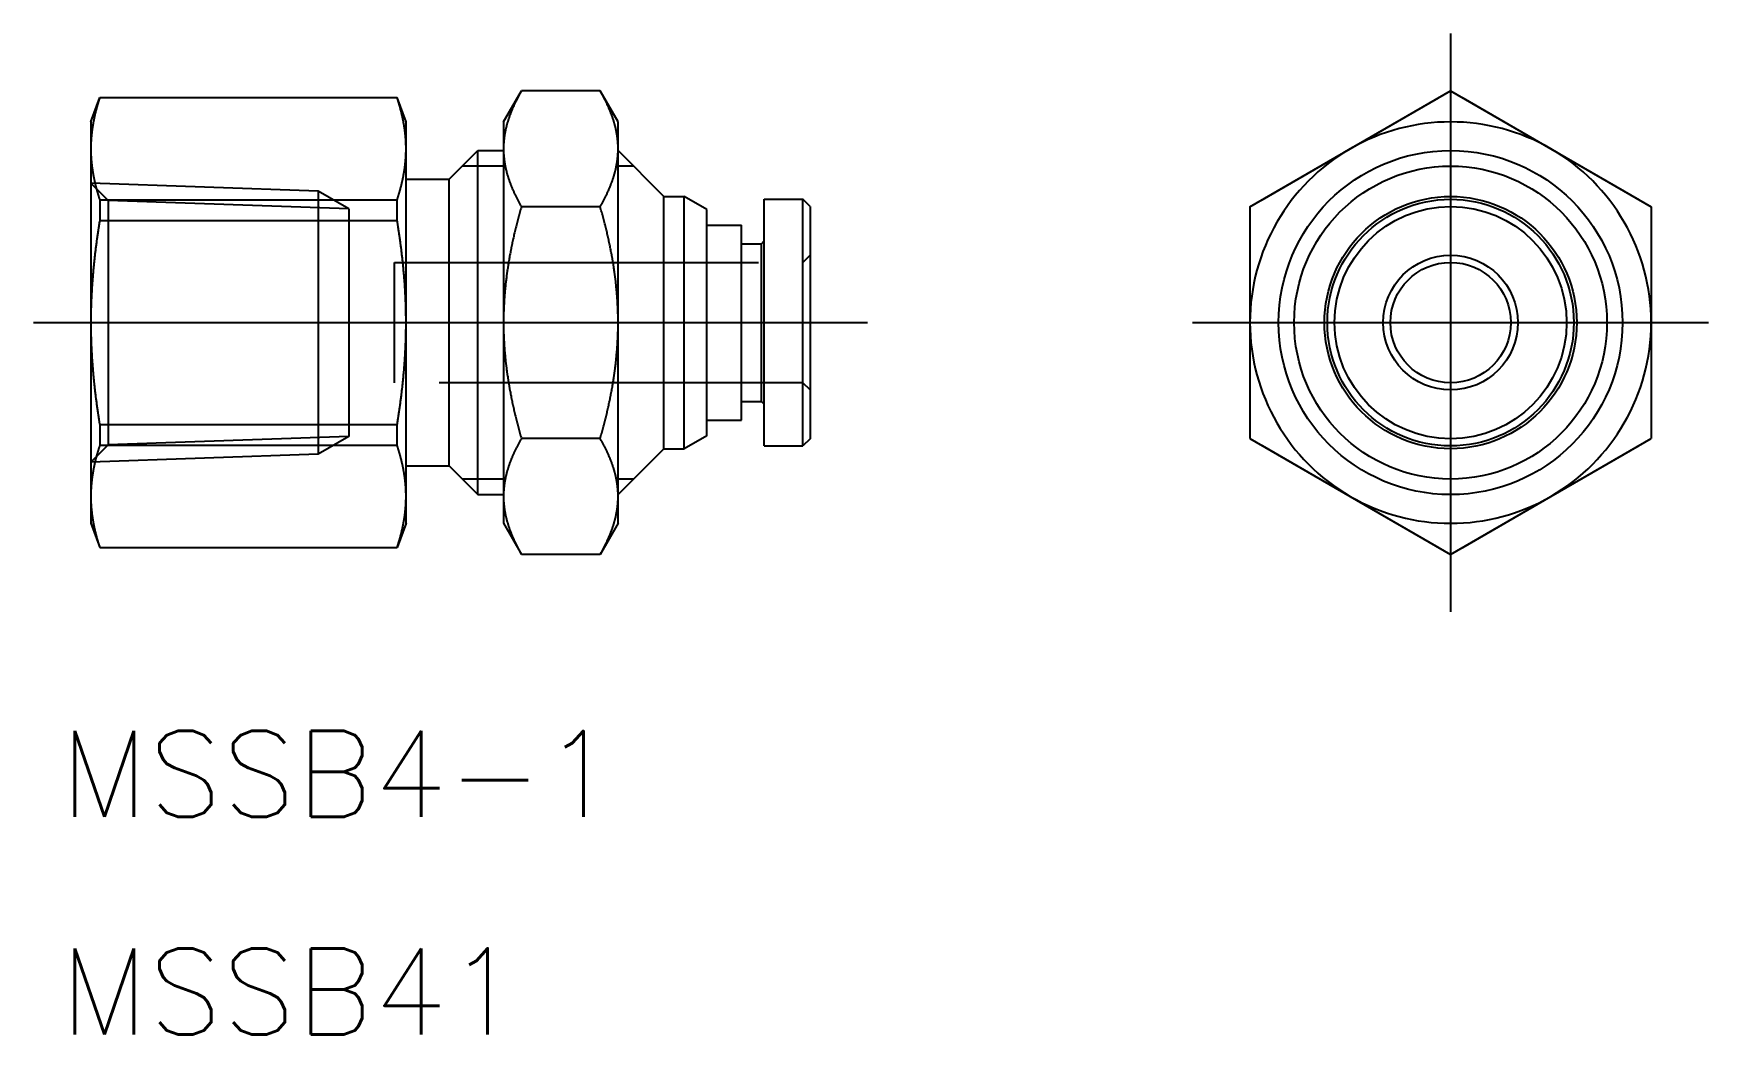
# Model space of a CAD drawing. Extents: x -2 to 56.4, y -24.8 to 10.1.
import ezdxf

# ---------------------------------------------------------------- set-up
doc = ezdxf.new("R2010")
doc.units = 0
doc.linetypes.add('CENTER', pattern=[50.8, 31.75, -6.35, 6.35, -6.35])
doc.linetypes.add('DASHED', pattern=[19.05, 12.7, -6.35])
doc.layers.get('0').update_dxf_attribs({"linetype": 'CONTINUOUS'})
doc.layers.add('CENTER', color=1, linetype='CENTER')
doc.styles.get("Standard").update_dxf_attribs({"font": 'txt.shx', "height": 3, "bigfont": 'bigfont.shx'})

msp = doc.modelspace()

# ---------------------------------------------------------------- texts
at = {"color": 7, "linetype": 'CONTINUOUS'}
for s, p in [('MSSB4-1', (-1.071, -17.242)), ('MSSB41', (-1.071, -24.83))]:
    msp.add_text(s, height=3, dxfattribs=at).set_placement(p)

# ---------------------------------------------------------------- linework, layer by layer
at = {"color": 7, "linetype": 'CONTINUOUS'}
for p, q in [((0, 7), (0.309, 7.85)), ((0.309, 7.85), (10.691, 7.85)), ((0.309, 7.85), (0.309, 7.839)), ((10.691, 7.839), (0.309, 7.839)), ((10.691, 7.839), (10.691, 7.85)), ((11, 7), (10.691, 7.85)), ((14.4, 7), (15.025, 8.083)), ((17.775, 8.083), (15.025, 8.083)), ((18.4, 7), (17.775, 8.083)), ((43.948, 6.062), (47.448, 8.083)), ((43.948, 6.062), (47.025, 7.839)), ((47.448, 8.083), (50.948, 6.062)), ((47.871, 7.839), (50.948, 6.062)), ((0, 7), (0, 6.062)), ((11, 6.062), (11, 7)), ((14.4, 7), (14.4, 6.062)), ((18.4, 6.062), (18.4, 7)), ((0, 6.062), (0, 0)), ((11, 0), (11, 6.062)), ((12.5, 5), (13.5, 6)), ((13.5, -6), (13.5, 6)), ((13.5, 6), (14.4, 6)), ((14.4, 6.062), (14.4, 0)), ((18.4, 0), (18.4, 6.062)), ((20, 4.4), (18.4, 6)), ((40.448, 4.041), (43.948, 6.062)), ((40.871, 4.286), (43.948, 6.062)), ((50.948, 6.062), (54.448, 4.041)), ((50.948, 6.062), (54.025, 4.286)), ((11, 5), (12.5, 5)), ((12.5, -5), (12.5, 5)), ((0.309, 4.286), (10.691, 4.286)), ((0.309, 4.286), (0.309, 3.553)), ((10.691, 3.553), (10.691, 4.286)), ((20, -4.4), (20, 4.4)), ((20, 4.4), (20.7, 4.4)), ((21.5, 3.95), (20.7, 4.4)), ((20.7, -4.4), (20.7, 4.4)), ((23.5, -4.3), (23.5, 4.3)), ((23.5, 4.3), (24.85, 4.3)), ((24.85, -4.3), (24.85, 4.3)), ((25.1, 4.05), (24.85, 4.3)), ((10.691, 3.553), (0.309, 3.553)), ((17.775, 4.041), (15.025, 4.041)), ((21.5, -3.95), (21.5, 3.95)), ((25.1, 4.05), (25.1, -4.05)), ((40.448, 4.041), (40.448, 0)), ((40.448, 3.553), (40.448, 0)), ((54.448, 4.041), (54.448, 0)), ((54.448, 3.553), (54.448, 0)), ((21.5, 3.4), (22.7, 3.4)), ((22.7, -3.4), (22.7, 3.4)), ((22.7, 2.75), (23.4, 2.75)), ((23.4, 2.75), (23.5, 2.85)), ((23.4, -2.75), (23.4, 2.75)), ((0, 0), (0, -6.062)), ((11, -6.062), (11, 0)), ((14.4, 0), (14.4, -6.062)), ((18.4, -6.062), (18.4, 0)), ((40.448, 0), (40.448, -4.041)), ((40.448, 0), (40.448, -3.553)), ((54.448, 0), (54.448, -4.041)), ((54.448, 0), (54.448, -3.553)), ((22.7, -2.75), (23.4, -2.75)), ((23.4, -2.75), (23.5, -2.85)), ((21.5, -3.4), (22.7, -3.4)), ((0.309, -3.553), (10.691, -3.553)), ((0.309, -3.553), (0.309, -4.286)), ((10.691, -4.286), (10.691, -3.553)), ((17.775, -4.041), (15.025, -4.041)), ((21.5, -3.95), (20.7, -4.4)), ((25.1, -4.05), (24.85, -4.3)), ((40.448, -4.041), (43.948, -6.062)), ((50.948, -6.062), (54.448, -4.041)), ((10.691, -4.286), (0.309, -4.286)), ((20, -4.4), (18.4, -6)), ((20, -4.4), (20.7, -4.4)), ((23.5, -4.3), (24.85, -4.3)), ((40.871, -4.286), (43.948, -6.062)), ((50.948, -6.062), (54.025, -4.286)), ((11, -5), (12.5, -5)), ((12.5, -5), (13.5, -6)), ((0, -6.062), (0, -7)), ((11, -7), (11, -6.062)), ((13.5, -6), (14.4, -6)), ((14.4, -6.062), (14.4, -7)), ((18.4, -7), (18.4, -6.062)), ((43.948, -6.062), (47.448, -8.083)), ((43.948, -6.062), (47.025, -7.839)), ((47.448, -8.083), (50.948, -6.062)), ((47.871, -7.839), (50.948, -6.062)), ((0, -7), (0.309, -7.85)), ((11, -7), (10.691, -7.85)), ((14.4, -7), (15.025, -8.083)), ((18.4, -7), (17.775, -8.083)), ((0.309, -7.839), (10.691, -7.839)), ((0.309, -7.839), (0.309, -7.85)), ((0.309, -7.85), (10.691, -7.85)), ((10.691, -7.85), (10.691, -7.839)), ((17.775, -8.083), (15.025, -8.083))]:
    msp.add_line(p, q, dxfattribs=at)
at = {"color": 3, "linetype": 'CONTINUOUS'}
for p, q in [((14.46, 5.458), (12.959, 5.458)), ((18.941, 5.458), (18.4, 5.458)), ((14.46, -5.459), (12.959, -5.459)), ((18.941, -5.459), (18.4, -5.459))]:
    msp.add_line(p, q, dxfattribs=at)
at = {"color": 3, "linetype": 'DASHED'}
for p, q in [((7.929, 4.587), (0, 4.864)), ((0, 4.864), (0.602, 4.262)), ((0.602, 4.262), (0.602, -4.262)), ((9, 3.969), (0.602, 4.262)), ((7.929, 4.587), (7.929, -4.587)), ((9, 3.969), (7.929, 4.587)), ((9, 3.969), (9, -3.969)), ((24.85, 2.1), (25.1, 2.35)), ((10.6, 2.1), (24.85, 2.1)), ((10.6, -2.1), (10.6, 2.1)), ((24.85, -2.1), (10.6, -2.1)), ((25.1, -2.35), (24.85, -2.1)), ((9, -3.969), (0.602, -4.262)), ((9, -3.969), (7.929, -4.587)), ((0, -4.864), (0.602, -4.262)), ((7.929, -4.587), (0, -4.864))]:
    msp.add_line(p, q, dxfattribs=at)
at = {"color": 7}
for points in [[(0.309, 7.839, 0), (0.303, 7.819, 0), (0.297, 7.799, 0), (0.29, 7.78, 0), (0.284, 7.76, 0), (0.278, 7.741, 0), (0.272, 7.721, 0), (0.266, 7.702, 0), (0.26, 7.683, 0), (0.254, 7.663, 0), (0.248, 7.644, 0), (0.242, 7.625, 0), (0.237, 7.605, 0), (0.231, 7.586, 0), (0.226, 7.567, 0), (0.22, 7.548, 0), (0.215, 7.529, 0), (0.209, 7.51, 0), (0.204, 7.491, 0), (0.199, 7.472, 0), (0.194, 7.453, 0), (0.189, 7.434, 0), (0.184, 7.415, 0), (0.179, 7.396, 0), (0.174, 7.377, 0), (0.169, 7.358, 0), (0.164, 7.34, 0), (0.16, 7.321, 0), (0.155, 7.302, 0), (0.151, 7.283, 0), (0.146, 7.265, 0), (0.142, 7.246, 0), (0.137, 7.227, 0), (0.133, 7.209, 0), (0.129, 7.19, 0), (0.125, 7.171, 0), (0.121, 7.153, 0), (0.117, 7.134, 0), (0.113, 7.116, 0), (0.109, 7.097, 0), (0.105, 7.078, 0), (0.102, 7.06, 0), (0.098, 7.041, 0), (0.094, 7.023, 0), (0.091, 7.004, 0), (0.087, 6.986, 0), (0.084, 6.968, 0), (0.081, 6.949, 0), (0.077, 6.931, 0), (0.074, 6.912, 0), (0.071, 6.894, 0), (0.068, 6.875, 0), (0.065, 6.857, 0), (0.062, 6.839, 0), (0.059, 6.82, 0), (0.056, 6.802, 0), (0.054, 6.783, 0), (0.051, 6.765, 0), (0.048, 6.747, 0), (0.046, 6.728, 0), (0.043, 6.71, 0), (0.041, 6.692, 0), (0.039, 6.673, 0), (0.036, 6.655, 0), (0.034, 6.636, 0), (0.032, 6.618, 0), (0.03, 6.6, 0), (0.028, 6.581, 0), (0.026, 6.563, 0), (0.024, 6.545, 0), (0.022, 6.526, 0), (0.021, 6.508, 0), (0.019, 6.489, 0), (0.017, 6.471, 0), (0.016, 6.452, 0), (0.014, 6.434, 0), (0.013, 6.416, 0), (0.012, 6.397, 0), (0.01, 6.379, 0), (0.009, 6.36, 0), (0.008, 6.342, 0), (0.007, 6.323, 0), (0.006, 6.305, 0), (0.005, 6.286, 0), (0.004, 6.268, 0), (0.004, 6.249, 0), (0.003, 6.23, 0), (0.002, 6.212, 0), (0.002, 6.193, 0), (0.001, 6.175, 0), (0.001, 6.156, 0), (0.001, 6.137, 0), (0, 6.118, 0), (0, 6.1, 0), (0, 6.081, 0), (0, 6.062, 0)], [(11, 6.062, 0), (11, 6.081, 0), (11, 6.1, 0), (11, 6.118, 0), (10.999, 6.137, 0), (10.999, 6.156, 0), (10.999, 6.175, 0), (10.998, 6.193, 0), (10.998, 6.212, 0), (10.997, 6.23, 0), (10.996, 6.249, 0), (10.996, 6.268, 0), (10.995, 6.286, 0), (10.994, 6.305, 0), (10.993, 6.323, 0), (10.992, 6.342, 0), (10.991, 6.36, 0), (10.99, 6.379, 0), (10.988, 6.397, 0), (10.987, 6.416, 0), (10.986, 6.434, 0), (10.984, 6.452, 0), (10.983, 6.471, 0), (10.981, 6.489, 0), (10.979, 6.508, 0), (10.978, 6.526, 0), (10.976, 6.545, 0), (10.974, 6.563, 0), (10.972, 6.581, 0), (10.97, 6.6, 0), (10.968, 6.618, 0), (10.966, 6.636, 0), (10.964, 6.655, 0), (10.961, 6.673, 0), (10.959, 6.692, 0), (10.957, 6.71, 0), (10.954, 6.728, 0), (10.952, 6.747, 0), (10.949, 6.765, 0), (10.947, 6.783, 0), (10.944, 6.802, 0), (10.941, 6.82, 0), (10.938, 6.839, 0), (10.935, 6.857, 0), (10.932, 6.875, 0), (10.929, 6.894, 0), (10.926, 6.912, 0), (10.923, 6.931, 0), (10.919, 6.949, 0), (10.916, 6.968, 0), (10.913, 6.986, 0), (10.909, 7.004, 0), (10.906, 7.023, 0), (10.902, 7.041, 0), (10.899, 7.06, 0), (10.895, 7.078, 0), (10.891, 7.097, 0), (10.887, 7.116, 0), (10.883, 7.134, 0), (10.879, 7.153, 0), (10.875, 7.171, 0), (10.871, 7.19, 0), (10.867, 7.209, 0), (10.863, 7.227, 0), (10.858, 7.246, 0), (10.854, 7.265, 0), (10.849, 7.283, 0), (10.845, 7.302, 0), (10.84, 7.321, 0), (10.836, 7.34, 0), (10.831, 7.358, 0), (10.826, 7.377, 0), (10.821, 7.396, 0), (10.816, 7.415, 0), (10.811, 7.434, 0), (10.806, 7.453, 0), (10.801, 7.472, 0), (10.796, 7.491, 0), (10.791, 7.51, 0), (10.785, 7.529, 0), (10.78, 7.548, 0), (10.774, 7.567, 0), (10.769, 7.586, 0), (10.763, 7.605, 0), (10.758, 7.625, 0), (10.752, 7.644, 0), (10.746, 7.663, 0), (10.74, 7.683, 0), (10.734, 7.702, 0), (10.728, 7.721, 0), (10.722, 7.741, 0), (10.716, 7.76, 0), (10.71, 7.78, 0), (10.703, 7.799, 0), (10.697, 7.819, 0), (10.691, 7.839, 0)], [(15.025, 8.083, 0), (15.012, 8.06, 0), (14.998, 8.036, 0), (14.985, 8.013, 0), (14.973, 7.99, 0), (14.96, 7.967, 0), (14.947, 7.944, 0), (14.935, 7.921, 0), (14.922, 7.898, 0), (14.91, 7.875, 0), (14.898, 7.853, 0), (14.886, 7.83, 0), (14.875, 7.808, 0), (14.863, 7.785, 0), (14.852, 7.763, 0), (14.841, 7.74, 0), (14.829, 7.718, 0), (14.819, 7.696, 0), (14.808, 7.674, 0), (14.797, 7.651, 0), (14.787, 7.629, 0), (14.776, 7.607, 0), (14.766, 7.585, 0), (14.756, 7.564, 0), (14.746, 7.542, 0), (14.736, 7.52, 0), (14.727, 7.498, 0), (14.717, 7.477, 0), (14.708, 7.455, 0), (14.699, 7.433, 0), (14.69, 7.412, 0), (14.681, 7.39, 0), (14.672, 7.369, 0), (14.664, 7.347, 0), (14.655, 7.326, 0), (14.647, 7.305, 0), (14.639, 7.283, 0), (14.631, 7.262, 0), (14.623, 7.241, 0), (14.615, 7.22, 0), (14.608, 7.199, 0), (14.6, 7.178, 0), (14.593, 7.157, 0), (14.586, 7.135, 0), (14.579, 7.114, 0), (14.572, 7.093, 0), (14.565, 7.073, 0), (14.558, 7.052, 0), (14.552, 7.031, 0), (14.546, 7.01, 0), (14.539, 6.989, 0), (14.533, 6.968, 0), (14.527, 6.947, 0), (14.521, 6.927, 0), (14.516, 6.906, 0), (14.51, 6.885, 0), (14.505, 6.865, 0), (14.5, 6.844, 0), (14.494, 6.823, 0), (14.489, 6.803, 0), (14.485, 6.782, 0), (14.48, 6.761, 0), (14.475, 6.741, 0), (14.471, 6.72, 0), (14.466, 6.7, 0), (14.462, 6.679, 0), (14.458, 6.659, 0), (14.454, 6.638, 0), (14.45, 6.617, 0), (14.447, 6.597, 0), (14.443, 6.576, 0), (14.44, 6.556, 0), (14.437, 6.535, 0), (14.434, 6.515, 0), (14.431, 6.494, 0), (14.428, 6.474, 0), (14.425, 6.453, 0), (14.423, 6.433, 0), (14.42, 6.412, 0), (14.418, 6.392, 0), (14.416, 6.371, 0), (14.414, 6.351, 0), (14.412, 6.33, 0), (14.41, 6.31, 0), (14.409, 6.289, 0), (14.407, 6.269, 0), (14.406, 6.248, 0), (14.405, 6.227, 0), (14.403, 6.207, 0), (14.402, 6.186, 0), (14.402, 6.166, 0), (14.401, 6.145, 0), (14.401, 6.124, 0), (14.4, 6.104, 0), (14.4, 6.083, 0), (14.4, 6.062, 0)], [(18.4, 6.062, 0), (18.4, 6.083, 0), (18.4, 6.104, 0), (18.399, 6.125, 0), (18.399, 6.146, 0), (18.398, 6.166, 0), (18.397, 6.187, 0), (18.396, 6.208, 0), (18.395, 6.229, 0), (18.394, 6.249, 0), (18.393, 6.27, 0), (18.391, 6.291, 0), (18.39, 6.311, 0), (18.388, 6.332, 0), (18.386, 6.353, 0), (18.384, 6.373, 0), (18.382, 6.394, 0), (18.38, 6.415, 0), (18.377, 6.435, 0), (18.375, 6.456, 0), (18.372, 6.476, 0), (18.369, 6.497, 0), (18.366, 6.518, 0), (18.363, 6.538, 0), (18.36, 6.559, 0), (18.356, 6.579, 0), (18.353, 6.6, 0), (18.349, 6.621, 0), (18.345, 6.641, 0), (18.341, 6.662, 0), (18.337, 6.682, 0), (18.333, 6.703, 0), (18.328, 6.724, 0), (18.324, 6.744, 0), (18.319, 6.765, 0), (18.315, 6.786, 0), (18.31, 6.806, 0), (18.305, 6.827, 0), (18.299, 6.848, 0), (18.294, 6.868, 0), (18.289, 6.889, 0), (18.283, 6.91, 0), (18.277, 6.931, 0), (18.272, 6.951, 0), (18.266, 6.972, 0), (18.259, 6.993, 0), (18.253, 7.014, 0), (18.247, 7.035, 0), (18.24, 7.056, 0), (18.234, 7.076, 0), (18.227, 7.097, 0), (18.22, 7.118, 0), (18.213, 7.139, 0), (18.206, 7.16, 0), (18.198, 7.181, 0), (18.191, 7.203, 0), (18.183, 7.224, 0), (18.175, 7.245, 0), (18.168, 7.266, 0), (18.16, 7.287, 0), (18.151, 7.308, 0), (18.143, 7.33, 0), (18.135, 7.351, 0), (18.126, 7.372, 0), (18.117, 7.394, 0), (18.108, 7.415, 0), (18.099, 7.437, 0), (18.09, 7.458, 0), (18.081, 7.48, 0), (18.072, 7.501, 0), (18.062, 7.523, 0), (18.052, 7.545, 0), (18.043, 7.567, 0), (18.032, 7.588, 0), (18.022, 7.61, 0), (18.012, 7.632, 0), (18.002, 7.654, 0), (17.991, 7.676, 0), (17.98, 7.698, 0), (17.969, 7.72, 0), (17.958, 7.743, 0), (17.947, 7.765, 0), (17.936, 7.787, 0), (17.924, 7.809, 0), (17.913, 7.832, 0), (17.901, 7.854, 0), (17.889, 7.877, 0), (17.877, 7.9, 0), (17.865, 7.922, 0), (17.852, 7.945, 0), (17.84, 7.968, 0), (17.827, 7.991, 0), (17.814, 8.014, 0), (17.801, 8.037, 0), (17.788, 8.06, 0), (17.775, 8.083, 0)], [(0, 6.062, 0), (0, 6.043, 0), (0, 6.025, 0), (0, 6.006, 0), (0.001, 5.987, 0), (0.001, 5.968, 0), (0.001, 5.95, 0), (0.002, 5.931, 0), (0.002, 5.913, 0), (0.003, 5.894, 0), (0.004, 5.875, 0), (0.004, 5.857, 0), (0.005, 5.838, 0), (0.006, 5.82, 0), (0.007, 5.801, 0), (0.008, 5.783, 0), (0.009, 5.764, 0), (0.01, 5.746, 0), (0.012, 5.727, 0), (0.013, 5.709, 0), (0.014, 5.69, 0), (0.016, 5.672, 0), (0.017, 5.653, 0), (0.019, 5.635, 0), (0.021, 5.617, 0), (0.022, 5.598, 0), (0.024, 5.58, 0), (0.026, 5.561, 0), (0.028, 5.543, 0), (0.03, 5.525, 0), (0.032, 5.506, 0), (0.034, 5.488, 0), (0.036, 5.47, 0), (0.039, 5.451, 0), (0.041, 5.433, 0), (0.043, 5.414, 0), (0.046, 5.396, 0), (0.048, 5.378, 0), (0.051, 5.359, 0), (0.054, 5.341, 0), (0.056, 5.323, 0), (0.059, 5.304, 0), (0.062, 5.286, 0), (0.065, 5.267, 0), (0.068, 5.249, 0), (0.071, 5.231, 0), (0.074, 5.212, 0), (0.077, 5.194, 0), (0.081, 5.175, 0), (0.084, 5.157, 0), (0.087, 5.138, 0), (0.091, 5.12, 0), (0.094, 5.101, 0), (0.098, 5.083, 0), (0.102, 5.064, 0), (0.105, 5.046, 0), (0.109, 5.027, 0), (0.113, 5.009, 0), (0.117, 4.99, 0), (0.121, 4.972, 0), (0.125, 4.953, 0), (0.129, 4.934, 0), (0.133, 4.916, 0), (0.137, 4.897, 0), (0.142, 4.878, 0), (0.146, 4.86, 0), (0.151, 4.841, 0), (0.155, 4.822, 0), (0.16, 4.804, 0), (0.164, 4.785, 0), (0.169, 4.766, 0), (0.174, 4.747, 0), (0.179, 4.728, 0), (0.184, 4.709, 0), (0.189, 4.69, 0), (0.194, 4.671, 0), (0.199, 4.653, 0), (0.204, 4.634, 0), (0.209, 4.614, 0), (0.215, 4.595, 0), (0.22, 4.576, 0), (0.226, 4.557, 0), (0.231, 4.538, 0), (0.237, 4.519, 0), (0.242, 4.5, 0), (0.248, 4.48, 0), (0.254, 4.461, 0), (0.26, 4.442, 0), (0.266, 4.422, 0), (0.272, 4.403, 0), (0.278, 4.384, 0), (0.284, 4.364, 0), (0.29, 4.345, 0), (0.297, 4.325, 0), (0.303, 4.305, 0), (0.309, 4.286, 0)], [(10.691, 4.286, 0), (10.697, 4.305, 0), (10.703, 4.325, 0), (10.71, 4.345, 0), (10.716, 4.364, 0), (10.722, 4.384, 0), (10.728, 4.403, 0), (10.734, 4.422, 0), (10.74, 4.442, 0), (10.746, 4.461, 0), (10.752, 4.48, 0), (10.758, 4.5, 0), (10.763, 4.519, 0), (10.769, 4.538, 0), (10.774, 4.557, 0), (10.78, 4.576, 0), (10.785, 4.595, 0), (10.791, 4.614, 0), (10.796, 4.634, 0), (10.801, 4.653, 0), (10.806, 4.671, 0), (10.811, 4.69, 0), (10.816, 4.709, 0), (10.821, 4.728, 0), (10.826, 4.747, 0), (10.831, 4.766, 0), (10.836, 4.785, 0), (10.84, 4.804, 0), (10.845, 4.822, 0), (10.849, 4.841, 0), (10.854, 4.86, 0), (10.858, 4.878, 0), (10.863, 4.897, 0), (10.867, 4.916, 0), (10.871, 4.934, 0), (10.875, 4.953, 0), (10.879, 4.972, 0), (10.883, 4.99, 0), (10.887, 5.009, 0), (10.891, 5.027, 0), (10.895, 5.046, 0), (10.899, 5.064, 0), (10.902, 5.083, 0), (10.906, 5.101, 0), (10.909, 5.12, 0), (10.913, 5.138, 0), (10.916, 5.157, 0), (10.919, 5.175, 0), (10.923, 5.194, 0), (10.926, 5.212, 0), (10.929, 5.231, 0), (10.932, 5.249, 0), (10.935, 5.267, 0), (10.938, 5.286, 0), (10.941, 5.304, 0), (10.944, 5.323, 0), (10.947, 5.341, 0), (10.949, 5.359, 0), (10.952, 5.378, 0), (10.954, 5.396, 0), (10.957, 5.414, 0), (10.959, 5.433, 0), (10.961, 5.451, 0), (10.964, 5.47, 0), (10.966, 5.488, 0), (10.968, 5.506, 0), (10.97, 5.525, 0), (10.972, 5.543, 0), (10.974, 5.561, 0), (10.976, 5.58, 0), (10.978, 5.598, 0), (10.979, 5.617, 0), (10.981, 5.635, 0), (10.983, 5.653, 0), (10.984, 5.672, 0), (10.986, 5.69, 0), (10.987, 5.709, 0), (10.988, 5.727, 0), (10.99, 5.746, 0), (10.991, 5.764, 0), (10.992, 5.783, 0), (10.993, 5.801, 0), (10.994, 5.82, 0), (10.995, 5.838, 0), (10.996, 5.857, 0), (10.996, 5.875, 0), (10.997, 5.894, 0), (10.998, 5.913, 0), (10.998, 5.931, 0), (10.999, 5.95, 0), (10.999, 5.968, 0), (10.999, 5.987, 0), (11, 6.006, 0), (11, 6.025, 0), (11, 6.043, 0), (11, 6.062, 0)], [(14.4, 6.062, 0), (14.4, 6.041, 0), (14.4, 6.021, 0), (14.401, 6, 0), (14.401, 5.979, 0), (14.402, 5.959, 0), (14.402, 5.938, 0), (14.403, 5.918, 0), (14.405, 5.897, 0), (14.406, 5.876, 0), (14.407, 5.856, 0), (14.409, 5.835, 0), (14.41, 5.815, 0), (14.412, 5.794, 0), (14.414, 5.774, 0), (14.416, 5.753, 0), (14.418, 5.733, 0), (14.42, 5.712, 0), (14.423, 5.692, 0), (14.425, 5.671, 0), (14.428, 5.651, 0), (14.431, 5.63, 0), (14.434, 5.61, 0), (14.437, 5.589, 0), (14.44, 5.569, 0), (14.443, 5.548, 0), (14.447, 5.527, 0), (14.45, 5.507, 0), (14.454, 5.486, 0), (14.458, 5.466, 0), (14.462, 5.445, 0), (14.466, 5.425, 0), (14.471, 5.404, 0), (14.475, 5.384, 0), (14.48, 5.363, 0), (14.485, 5.342, 0), (14.489, 5.322, 0), (14.494, 5.301, 0), (14.5, 5.28, 0), (14.505, 5.26, 0), (14.51, 5.239, 0), (14.516, 5.218, 0), (14.521, 5.198, 0), (14.527, 5.177, 0), (14.533, 5.156, 0), (14.539, 5.135, 0), (14.546, 5.114, 0), (14.552, 5.094, 0), (14.558, 5.073, 0), (14.565, 5.052, 0), (14.572, 5.031, 0), (14.579, 5.01, 0), (14.586, 4.989, 0), (14.593, 4.968, 0), (14.6, 4.947, 0), (14.608, 4.926, 0), (14.615, 4.905, 0), (14.623, 4.883, 0), (14.631, 4.862, 0), (14.639, 4.841, 0), (14.647, 4.82, 0), (14.655, 4.798, 0), (14.664, 4.777, 0), (14.672, 4.756, 0), (14.681, 4.734, 0), (14.69, 4.713, 0), (14.699, 4.691, 0), (14.708, 4.669, 0), (14.717, 4.648, 0), (14.727, 4.626, 0), (14.736, 4.604, 0), (14.746, 4.583, 0), (14.756, 4.561, 0), (14.766, 4.539, 0), (14.776, 4.517, 0), (14.787, 4.495, 0), (14.797, 4.473, 0), (14.808, 4.451, 0), (14.819, 4.429, 0), (14.829, 4.406, 0), (14.841, 4.384, 0), (14.852, 4.362, 0), (14.863, 4.339, 0), (14.875, 4.317, 0), (14.886, 4.294, 0), (14.898, 4.272, 0), (14.91, 4.249, 0), (14.922, 4.226, 0), (14.935, 4.203, 0), (14.947, 4.18, 0), (14.96, 4.157, 0), (14.973, 4.134, 0), (14.985, 4.111, 0), (14.998, 4.088, 0), (15.012, 4.065, 0), (15.025, 4.041, 0)], [(17.775, 4.041, 0), (17.788, 4.065, 0), (17.801, 4.088, 0), (17.814, 4.111, 0), (17.827, 4.134, 0), (17.84, 4.157, 0), (17.852, 4.179, 0), (17.865, 4.202, 0), (17.877, 4.225, 0), (17.889, 4.247, 0), (17.901, 4.27, 0), (17.913, 4.293, 0), (17.924, 4.315, 0), (17.936, 4.337, 0), (17.947, 4.36, 0), (17.958, 4.382, 0), (17.969, 4.404, 0), (17.98, 4.426, 0), (17.991, 4.448, 0), (18.002, 4.47, 0), (18.012, 4.492, 0), (18.022, 4.514, 0), (18.032, 4.536, 0), (18.043, 4.558, 0), (18.052, 4.58, 0), (18.062, 4.601, 0), (18.072, 4.623, 0), (18.081, 4.645, 0), (18.09, 4.666, 0), (18.099, 4.688, 0), (18.108, 4.709, 0), (18.117, 4.731, 0), (18.126, 4.752, 0), (18.135, 4.773, 0), (18.143, 4.795, 0), (18.151, 4.816, 0), (18.16, 4.837, 0), (18.168, 4.858, 0), (18.175, 4.88, 0), (18.183, 4.901, 0), (18.191, 4.922, 0), (18.198, 4.943, 0), (18.206, 4.964, 0), (18.213, 4.985, 0), (18.22, 5.006, 0), (18.227, 5.027, 0), (18.234, 5.048, 0), (18.24, 5.069, 0), (18.247, 5.09, 0), (18.253, 5.111, 0), (18.259, 5.131, 0), (18.266, 5.152, 0), (18.272, 5.173, 0), (18.277, 5.194, 0), (18.283, 5.215, 0), (18.289, 5.235, 0), (18.294, 5.256, 0), (18.299, 5.277, 0), (18.305, 5.297, 0), (18.31, 5.318, 0), (18.315, 5.339, 0), (18.319, 5.359, 0), (18.324, 5.38, 0), (18.328, 5.401, 0), (18.333, 5.421, 0), (18.337, 5.442, 0), (18.341, 5.463, 0), (18.345, 5.483, 0), (18.349, 5.504, 0), (18.353, 5.524, 0), (18.356, 5.545, 0), (18.36, 5.566, 0), (18.363, 5.586, 0), (18.366, 5.607, 0), (18.369, 5.627, 0), (18.372, 5.648, 0), (18.375, 5.669, 0), (18.377, 5.689, 0), (18.38, 5.71, 0), (18.382, 5.73, 0), (18.384, 5.751, 0), (18.386, 5.772, 0), (18.388, 5.792, 0), (18.39, 5.813, 0), (18.391, 5.834, 0), (18.393, 5.854, 0), (18.394, 5.875, 0), (18.395, 5.896, 0), (18.396, 5.917, 0), (18.397, 5.937, 0), (18.398, 5.958, 0), (18.399, 5.979, 0), (18.399, 6, 0), (18.4, 6.02, 0), (18.4, 6.041, 0), (18.4, 6.062, 0)], [(0.309, 3.553, 0), (0.303, 3.514, 0), (0.297, 3.474, 0), (0.29, 3.435, 0), (0.284, 3.396, 0), (0.278, 3.357, 0), (0.272, 3.318, 0), (0.266, 3.28, 0), (0.26, 3.241, 0), (0.254, 3.202, 0), (0.248, 3.164, 0), (0.242, 3.125, 0), (0.237, 3.087, 0), (0.231, 3.048, 0), (0.226, 3.01, 0), (0.22, 2.972, 0), (0.215, 2.933, 0), (0.209, 2.895, 0), (0.204, 2.857, 0), (0.199, 2.819, 0), (0.194, 2.781, 0), (0.189, 2.743, 0), (0.184, 2.706, 0), (0.179, 2.668, 0), (0.174, 2.63, 0), (0.169, 2.592, 0), (0.164, 2.555, 0), (0.16, 2.517, 0), (0.155, 2.48, 0), (0.151, 2.442, 0), (0.146, 2.405, 0), (0.142, 2.367, 0), (0.137, 2.33, 0), (0.133, 2.293, 0), (0.129, 2.255, 0), (0.125, 2.218, 0), (0.121, 2.181, 0), (0.117, 2.144, 0), (0.113, 2.107, 0), (0.109, 2.07, 0), (0.105, 2.033, 0), (0.102, 1.996, 0), (0.098, 1.959, 0), (0.094, 1.922, 0), (0.091, 1.885, 0), (0.087, 1.848, 0), (0.084, 1.811, 0), (0.081, 1.774, 0), (0.077, 1.737, 0), (0.074, 1.7, 0), (0.071, 1.663, 0), (0.068, 1.626, 0), (0.065, 1.59, 0), (0.062, 1.553, 0), (0.059, 1.516, 0), (0.056, 1.479, 0), (0.054, 1.443, 0), (0.051, 1.406, 0), (0.048, 1.369, 0), (0.046, 1.332, 0), (0.043, 1.296, 0), (0.041, 1.259, 0), (0.039, 1.222, 0), (0.036, 1.185, 0), (0.034, 1.149, 0), (0.032, 1.112, 0), (0.03, 1.075, 0), (0.028, 1.038, 0), (0.026, 1.002, 0), (0.024, 0.965, 0), (0.022, 0.928, 0), (0.021, 0.891, 0), (0.019, 0.854, 0), (0.017, 0.817, 0), (0.016, 0.781, 0), (0.014, 0.744, 0), (0.013, 0.707, 0), (0.012, 0.67, 0), (0.01, 0.633, 0), (0.009, 0.596, 0), (0.008, 0.559, 0), (0.007, 0.522, 0), (0.006, 0.485, 0), (0.005, 0.448, 0), (0.004, 0.411, 0), (0.004, 0.374, 0), (0.003, 0.336, 0), (0.002, 0.299, 0), (0.002, 0.262, 0), (0.001, 0.225, 0), (0.001, 0.187, 0), (0.001, 0.15, 0), (0, 0.113, 0), (0, 0.075, 0), (0, 0.038, 0), (0, 0, 0)], [(11, 0, 0), (11, 0.038, 0), (11, 0.075, 0), (11, 0.113, 0), (10.999, 0.15, 0), (10.999, 0.187, 0), (10.999, 0.225, 0), (10.998, 0.262, 0), (10.998, 0.299, 0), (10.997, 0.336, 0), (10.996, 0.374, 0), (10.996, 0.411, 0), (10.995, 0.448, 0), (10.994, 0.485, 0), (10.993, 0.522, 0), (10.992, 0.559, 0), (10.991, 0.596, 0), (10.99, 0.633, 0), (10.988, 0.67, 0), (10.987, 0.707, 0), (10.986, 0.744, 0), (10.984, 0.781, 0), (10.983, 0.817, 0), (10.981, 0.854, 0), (10.979, 0.891, 0), (10.978, 0.928, 0), (10.976, 0.965, 0), (10.974, 1.002, 0), (10.972, 1.038, 0), (10.97, 1.075, 0), (10.968, 1.112, 0), (10.966, 1.149, 0), (10.964, 1.185, 0), (10.961, 1.222, 0), (10.959, 1.259, 0), (10.957, 1.296, 0), (10.954, 1.332, 0), (10.952, 1.369, 0), (10.949, 1.406, 0), (10.947, 1.443, 0), (10.944, 1.479, 0), (10.941, 1.516, 0), (10.938, 1.553, 0), (10.935, 1.59, 0), (10.932, 1.626, 0), (10.929, 1.663, 0), (10.926, 1.7, 0), (10.923, 1.737, 0), (10.919, 1.774, 0), (10.916, 1.811, 0), (10.913, 1.848, 0), (10.909, 1.885, 0), (10.906, 1.922, 0), (10.902, 1.959, 0), (10.899, 1.996, 0), (10.895, 2.033, 0), (10.891, 2.07, 0), (10.887, 2.107, 0), (10.883, 2.144, 0), (10.879, 2.181, 0), (10.875, 2.218, 0), (10.871, 2.255, 0), (10.867, 2.293, 0), (10.863, 2.33, 0), (10.858, 2.367, 0), (10.854, 2.405, 0), (10.849, 2.442, 0), (10.845, 2.48, 0), (10.84, 2.517, 0), (10.836, 2.555, 0), (10.831, 2.592, 0), (10.826, 2.63, 0), (10.821, 2.668, 0), (10.816, 2.706, 0), (10.811, 2.743, 0), (10.806, 2.781, 0), (10.801, 2.819, 0), (10.796, 2.857, 0), (10.791, 2.895, 0), (10.785, 2.933, 0), (10.78, 2.972, 0), (10.774, 3.01, 0), (10.769, 3.048, 0), (10.763, 3.087, 0), (10.758, 3.125, 0), (10.752, 3.164, 0), (10.746, 3.202, 0), (10.74, 3.241, 0), (10.734, 3.28, 0), (10.728, 3.318, 0), (10.722, 3.357, 0), (10.716, 3.396, 0), (10.71, 3.435, 0), (10.703, 3.474, 0), (10.697, 3.514, 0), (10.691, 3.553, 0)], [(15.025, 4.041, 0), (15.012, 3.995, 0), (14.998, 3.948, 0), (14.985, 3.902, 0), (14.973, 3.856, 0), (14.96, 3.809, 0), (14.947, 3.764, 0), (14.935, 3.718, 0), (14.922, 3.672, 0), (14.91, 3.627, 0), (14.898, 3.581, 0), (14.886, 3.536, 0), (14.875, 3.491, 0), (14.863, 3.446, 0), (14.852, 3.401, 0), (14.841, 3.356, 0), (14.829, 3.312, 0), (14.819, 3.267, 0), (14.808, 3.223, 0), (14.797, 3.179, 0), (14.787, 3.135, 0), (14.776, 3.091, 0), (14.766, 3.047, 0), (14.756, 3.003, 0), (14.746, 2.959, 0), (14.736, 2.916, 0), (14.727, 2.872, 0), (14.717, 2.829, 0), (14.708, 2.785, 0), (14.699, 2.742, 0), (14.69, 2.699, 0), (14.681, 2.656, 0), (14.672, 2.613, 0), (14.664, 2.57, 0), (14.655, 2.528, 0), (14.647, 2.485, 0), (14.639, 2.442, 0), (14.631, 2.4, 0), (14.623, 2.358, 0), (14.615, 2.315, 0), (14.608, 2.273, 0), (14.6, 2.231, 0), (14.593, 2.189, 0), (14.586, 2.147, 0), (14.579, 2.105, 0), (14.572, 2.063, 0), (14.565, 2.021, 0), (14.558, 1.979, 0), (14.552, 1.937, 0), (14.546, 1.895, 0), (14.539, 1.854, 0), (14.533, 1.812, 0), (14.527, 1.771, 0), (14.521, 1.729, 0), (14.516, 1.688, 0), (14.51, 1.646, 0), (14.505, 1.605, 0), (14.5, 1.563, 0), (14.494, 1.522, 0), (14.489, 1.481, 0), (14.485, 1.44, 0), (14.48, 1.398, 0), (14.475, 1.357, 0), (14.471, 1.316, 0), (14.466, 1.275, 0), (14.462, 1.234, 0), (14.458, 1.193, 0), (14.454, 1.152, 0), (14.45, 1.111, 0), (14.447, 1.069, 0), (14.443, 1.028, 0), (14.44, 0.987, 0), (14.437, 0.946, 0), (14.434, 0.905, 0), (14.431, 0.864, 0), (14.428, 0.823, 0), (14.425, 0.782, 0), (14.423, 0.741, 0), (14.42, 0.7, 0), (14.418, 0.659, 0), (14.416, 0.618, 0), (14.414, 0.577, 0), (14.412, 0.536, 0), (14.41, 0.495, 0), (14.409, 0.454, 0), (14.407, 0.413, 0), (14.406, 0.372, 0), (14.405, 0.33, 0), (14.403, 0.289, 0), (14.402, 0.248, 0), (14.402, 0.207, 0), (14.401, 0.165, 0), (14.401, 0.124, 0), (14.4, 0.083, 0), (14.4, 0.041, 0), (14.4, 0, 0)], [(18.4, 0, 0), (18.4, 0.042, 0), (18.4, 0.083, 0), (18.399, 0.125, 0), (18.399, 0.167, 0), (18.398, 0.208, 0), (18.397, 0.25, 0), (18.396, 0.291, 0), (18.395, 0.333, 0), (18.394, 0.374, 0), (18.393, 0.416, 0), (18.391, 0.457, 0), (18.39, 0.498, 0), (18.388, 0.54, 0), (18.386, 0.581, 0), (18.384, 0.622, 0), (18.382, 0.663, 0), (18.38, 0.705, 0), (18.377, 0.746, 0), (18.375, 0.787, 0), (18.372, 0.828, 0), (18.369, 0.87, 0), (18.366, 0.911, 0), (18.363, 0.952, 0), (18.36, 0.993, 0), (18.356, 1.034, 0), (18.353, 1.076, 0), (18.349, 1.117, 0), (18.345, 1.158, 0), (18.341, 1.199, 0), (18.337, 1.24, 0), (18.333, 1.282, 0), (18.328, 1.323, 0), (18.324, 1.364, 0), (18.319, 1.405, 0), (18.315, 1.447, 0), (18.31, 1.488, 0), (18.305, 1.53, 0), (18.299, 1.571, 0), (18.294, 1.612, 0), (18.289, 1.654, 0), (18.283, 1.695, 0), (18.277, 1.737, 0), (18.272, 1.778, 0), (18.266, 1.82, 0), (18.259, 1.862, 0), (18.253, 1.903, 0), (18.247, 1.945, 0), (18.24, 1.987, 0), (18.234, 2.029, 0), (18.227, 2.07, 0), (18.22, 2.112, 0), (18.213, 2.154, 0), (18.206, 2.196, 0), (18.198, 2.239, 0), (18.191, 2.281, 0), (18.183, 2.323, 0), (18.175, 2.365, 0), (18.168, 2.408, 0), (18.16, 2.45, 0), (18.151, 2.492, 0), (18.143, 2.535, 0), (18.135, 2.578, 0), (18.126, 2.62, 0), (18.117, 2.663, 0), (18.108, 2.706, 0), (18.099, 2.749, 0), (18.09, 2.792, 0), (18.081, 2.835, 0), (18.072, 2.879, 0), (18.062, 2.922, 0), (18.052, 2.965, 0), (18.043, 3.009, 0), (18.032, 3.052, 0), (18.022, 3.096, 0), (18.012, 3.14, 0), (18.002, 3.184, 0), (17.991, 3.228, 0), (17.98, 3.272, 0), (17.969, 3.316, 0), (17.958, 3.361, 0), (17.947, 3.405, 0), (17.936, 3.45, 0), (17.924, 3.495, 0), (17.913, 3.539, 0), (17.901, 3.584, 0), (17.889, 3.629, 0), (17.877, 3.675, 0), (17.865, 3.72, 0), (17.852, 3.766, 0), (17.84, 3.811, 0), (17.827, 3.857, 0), (17.814, 3.903, 0), (17.801, 3.949, 0), (17.788, 3.995, 0), (17.775, 4.041, 0)], [(0, 0, 0), (0, -0.038, 0), (0, -0.075, 0), (0, -0.113, 0), (0.001, -0.15, 0), (0.001, -0.187, 0), (0.001, -0.225, 0), (0.002, -0.262, 0), (0.002, -0.299, 0), (0.003, -0.336, 0), (0.004, -0.374, 0), (0.004, -0.411, 0), (0.005, -0.448, 0), (0.006, -0.485, 0), (0.007, -0.522, 0), (0.008, -0.559, 0), (0.009, -0.596, 0), (0.01, -0.633, 0), (0.012, -0.67, 0), (0.013, -0.707, 0), (0.014, -0.744, 0), (0.016, -0.781, 0), (0.017, -0.817, 0), (0.019, -0.854, 0), (0.021, -0.891, 0), (0.022, -0.928, 0), (0.024, -0.965, 0), (0.026, -1.002, 0), (0.028, -1.038, 0), (0.03, -1.075, 0), (0.032, -1.112, 0), (0.034, -1.149, 0), (0.036, -1.185, 0), (0.039, -1.222, 0), (0.041, -1.259, 0), (0.043, -1.296, 0), (0.046, -1.332, 0), (0.048, -1.369, 0), (0.051, -1.406, 0), (0.054, -1.443, 0), (0.056, -1.479, 0), (0.059, -1.516, 0), (0.062, -1.553, 0), (0.065, -1.59, 0), (0.068, -1.626, 0), (0.071, -1.663, 0), (0.074, -1.7, 0), (0.077, -1.737, 0), (0.081, -1.774, 0), (0.084, -1.811, 0), (0.087, -1.848, 0), (0.091, -1.885, 0), (0.094, -1.922, 0), (0.098, -1.959, 0), (0.102, -1.996, 0), (0.105, -2.033, 0), (0.109, -2.07, 0), (0.113, -2.107, 0), (0.117, -2.144, 0), (0.121, -2.181, 0), (0.125, -2.218, 0), (0.129, -2.255, 0), (0.133, -2.293, 0), (0.137, -2.33, 0), (0.142, -2.367, 0), (0.146, -2.405, 0), (0.151, -2.442, 0), (0.155, -2.48, 0), (0.16, -2.517, 0), (0.164, -2.555, 0), (0.169, -2.592, 0), (0.174, -2.63, 0), (0.179, -2.668, 0), (0.184, -2.706, 0), (0.189, -2.743, 0), (0.194, -2.781, 0), (0.199, -2.819, 0), (0.204, -2.857, 0), (0.209, -2.895, 0), (0.215, -2.933, 0), (0.22, -2.972, 0), (0.226, -3.01, 0), (0.231, -3.048, 0), (0.237, -3.087, 0), (0.242, -3.125, 0), (0.248, -3.164, 0), (0.254, -3.202, 0), (0.26, -3.241, 0), (0.266, -3.28, 0), (0.272, -3.318, 0), (0.278, -3.357, 0), (0.284, -3.396, 0), (0.29, -3.435, 0), (0.297, -3.474, 0), (0.303, -3.514, 0), (0.309, -3.553, 0)], [(10.691, -3.553, 0), (10.697, -3.514, 0), (10.703, -3.474, 0), (10.71, -3.435, 0), (10.716, -3.396, 0), (10.722, -3.357, 0), (10.728, -3.318, 0), (10.734, -3.28, 0), (10.74, -3.241, 0), (10.746, -3.202, 0), (10.752, -3.164, 0), (10.758, -3.125, 0), (10.763, -3.087, 0), (10.769, -3.048, 0), (10.774, -3.01, 0), (10.78, -2.972, 0), (10.785, -2.933, 0), (10.791, -2.895, 0), (10.796, -2.857, 0), (10.801, -2.819, 0), (10.806, -2.781, 0), (10.811, -2.743, 0), (10.816, -2.706, 0), (10.821, -2.668, 0), (10.826, -2.63, 0), (10.831, -2.592, 0), (10.836, -2.555, 0), (10.84, -2.517, 0), (10.845, -2.48, 0), (10.849, -2.442, 0), (10.854, -2.405, 0), (10.858, -2.367, 0), (10.863, -2.33, 0), (10.867, -2.293, 0), (10.871, -2.255, 0), (10.875, -2.218, 0), (10.879, -2.181, 0), (10.883, -2.144, 0), (10.887, -2.107, 0), (10.891, -2.07, 0), (10.895, -2.033, 0), (10.899, -1.996, 0), (10.902, -1.959, 0), (10.906, -1.922, 0), (10.909, -1.885, 0), (10.913, -1.848, 0), (10.916, -1.811, 0), (10.919, -1.774, 0), (10.923, -1.737, 0), (10.926, -1.7, 0), (10.929, -1.663, 0), (10.932, -1.626, 0), (10.935, -1.59, 0), (10.938, -1.553, 0), (10.941, -1.516, 0), (10.944, -1.479, 0), (10.947, -1.443, 0), (10.949, -1.406, 0), (10.952, -1.369, 0), (10.954, -1.332, 0), (10.957, -1.296, 0), (10.959, -1.259, 0), (10.961, -1.222, 0), (10.964, -1.185, 0), (10.966, -1.149, 0), (10.968, -1.112, 0), (10.97, -1.075, 0), (10.972, -1.038, 0), (10.974, -1.002, 0), (10.976, -0.965, 0), (10.978, -0.928, 0), (10.979, -0.891, 0), (10.981, -0.854, 0), (10.983, -0.817, 0), (10.984, -0.781, 0), (10.986, -0.744, 0), (10.987, -0.707, 0), (10.988, -0.67, 0), (10.99, -0.633, 0), (10.991, -0.596, 0), (10.992, -0.559, 0), (10.993, -0.522, 0), (10.994, -0.485, 0), (10.995, -0.448, 0), (10.996, -0.411, 0), (10.996, -0.374, 0), (10.997, -0.336, 0), (10.998, -0.299, 0), (10.998, -0.262, 0), (10.999, -0.225, 0), (10.999, -0.187, 0), (10.999, -0.15, 0), (11, -0.113, 0), (11, -0.075, 0), (11, -0.038, 0), (11, 0, 0)], [(14.4, 0, 0), (14.4, -0.041, 0), (14.4, -0.083, 0), (14.401, -0.124, 0), (14.401, -0.165, 0), (14.402, -0.207, 0), (14.402, -0.248, 0), (14.403, -0.289, 0), (14.405, -0.33, 0), (14.406, -0.372, 0), (14.407, -0.413, 0), (14.409, -0.454, 0), (14.41, -0.495, 0), (14.412, -0.536, 0), (14.414, -0.577, 0), (14.416, -0.618, 0), (14.418, -0.659, 0), (14.42, -0.7, 0), (14.423, -0.741, 0), (14.425, -0.782, 0), (14.428, -0.823, 0), (14.431, -0.864, 0), (14.434, -0.905, 0), (14.437, -0.946, 0), (14.44, -0.987, 0), (14.443, -1.028, 0), (14.447, -1.069, 0), (14.45, -1.111, 0), (14.454, -1.152, 0), (14.458, -1.193, 0), (14.462, -1.234, 0), (14.466, -1.275, 0), (14.471, -1.316, 0), (14.475, -1.357, 0), (14.48, -1.398, 0), (14.485, -1.44, 0), (14.489, -1.481, 0), (14.494, -1.522, 0), (14.5, -1.563, 0), (14.505, -1.605, 0), (14.51, -1.646, 0), (14.516, -1.688, 0), (14.521, -1.729, 0), (14.527, -1.771, 0), (14.533, -1.812, 0), (14.539, -1.854, 0), (14.546, -1.895, 0), (14.552, -1.937, 0), (14.558, -1.979, 0), (14.565, -2.021, 0), (14.572, -2.063, 0), (14.579, -2.105, 0), (14.586, -2.147, 0), (14.593, -2.189, 0), (14.6, -2.231, 0), (14.608, -2.273, 0), (14.615, -2.315, 0), (14.623, -2.358, 0), (14.631, -2.4, 0), (14.639, -2.442, 0), (14.647, -2.485, 0), (14.655, -2.528, 0), (14.664, -2.57, 0), (14.672, -2.613, 0), (14.681, -2.656, 0), (14.69, -2.699, 0), (14.699, -2.742, 0), (14.708, -2.785, 0), (14.717, -2.829, 0), (14.727, -2.872, 0), (14.736, -2.916, 0), (14.746, -2.959, 0), (14.756, -3.003, 0), (14.766, -3.047, 0), (14.776, -3.091, 0), (14.787, -3.135, 0), (14.797, -3.179, 0), (14.808, -3.223, 0), (14.819, -3.267, 0), (14.829, -3.312, 0), (14.841, -3.356, 0), (14.852, -3.401, 0), (14.863, -3.446, 0), (14.875, -3.491, 0), (14.886, -3.536, 0), (14.898, -3.581, 0), (14.91, -3.627, 0), (14.922, -3.672, 0), (14.935, -3.718, 0), (14.947, -3.764, 0), (14.96, -3.809, 0), (14.973, -3.856, 0), (14.985, -3.902, 0), (14.998, -3.948, 0), (15.012, -3.995, 0), (15.025, -4.041, 0)], [(17.775, -4.041, 0), (17.788, -3.995, 0), (17.801, -3.949, 0), (17.814, -3.903, 0), (17.827, -3.857, 0), (17.84, -3.811, 0), (17.852, -3.766, 0), (17.865, -3.72, 0), (17.877, -3.675, 0), (17.889, -3.629, 0), (17.901, -3.584, 0), (17.913, -3.539, 0), (17.924, -3.495, 0), (17.936, -3.45, 0), (17.947, -3.405, 0), (17.958, -3.361, 0), (17.969, -3.316, 0), (17.98, -3.272, 0), (17.991, -3.228, 0), (18.002, -3.184, 0), (18.012, -3.14, 0), (18.022, -3.096, 0), (18.032, -3.052, 0), (18.043, -3.009, 0), (18.052, -2.965, 0), (18.062, -2.922, 0), (18.072, -2.879, 0), (18.081, -2.835, 0), (18.09, -2.792, 0), (18.099, -2.749, 0), (18.108, -2.706, 0), (18.117, -2.663, 0), (18.126, -2.62, 0), (18.135, -2.578, 0), (18.143, -2.535, 0), (18.151, -2.492, 0), (18.16, -2.45, 0), (18.168, -2.408, 0), (18.175, -2.365, 0), (18.183, -2.323, 0), (18.191, -2.281, 0), (18.198, -2.239, 0), (18.206, -2.196, 0), (18.213, -2.154, 0), (18.22, -2.112, 0), (18.227, -2.07, 0), (18.234, -2.029, 0), (18.24, -1.987, 0), (18.247, -1.945, 0), (18.253, -1.903, 0), (18.259, -1.862, 0), (18.266, -1.82, 0), (18.272, -1.778, 0), (18.277, -1.737, 0), (18.283, -1.695, 0), (18.289, -1.654, 0), (18.294, -1.612, 0), (18.299, -1.571, 0), (18.305, -1.53, 0), (18.31, -1.488, 0), (18.315, -1.447, 0), (18.319, -1.405, 0), (18.324, -1.364, 0), (18.328, -1.323, 0), (18.333, -1.282, 0), (18.337, -1.24, 0), (18.341, -1.199, 0), (18.345, -1.158, 0), (18.349, -1.117, 0), (18.353, -1.076, 0), (18.356, -1.034, 0), (18.36, -0.993, 0), (18.363, -0.952, 0), (18.366, -0.911, 0), (18.369, -0.87, 0), (18.372, -0.828, 0), (18.375, -0.787, 0), (18.377, -0.746, 0), (18.38, -0.705, 0), (18.382, -0.663, 0), (18.384, -0.622, 0), (18.386, -0.581, 0), (18.388, -0.54, 0), (18.39, -0.498, 0), (18.391, -0.457, 0), (18.393, -0.416, 0), (18.394, -0.374, 0), (18.395, -0.333, 0), (18.396, -0.291, 0), (18.397, -0.25, 0), (18.398, -0.208, 0), (18.399, -0.167, 0), (18.399, -0.125, 0), (18.4, -0.083, 0), (18.4, -0.042, 0), (18.4, 0, 0)], [(15.025, -4.041, 0), (15.012, -4.065, 0), (14.998, -4.088, 0), (14.985, -4.111, 0), (14.973, -4.134, 0), (14.96, -4.157, 0), (14.947, -4.18, 0), (14.935, -4.203, 0), (14.922, -4.226, 0), (14.91, -4.249, 0), (14.898, -4.272, 0), (14.886, -4.294, 0), (14.875, -4.317, 0), (14.863, -4.339, 0), (14.852, -4.362, 0), (14.841, -4.384, 0), (14.829, -4.406, 0), (14.819, -4.429, 0), (14.808, -4.451, 0), (14.797, -4.473, 0), (14.787, -4.495, 0), (14.776, -4.517, 0), (14.766, -4.539, 0), (14.756, -4.561, 0), (14.746, -4.583, 0), (14.736, -4.604, 0), (14.727, -4.626, 0), (14.717, -4.648, 0), (14.708, -4.669, 0), (14.699, -4.691, 0), (14.69, -4.713, 0), (14.681, -4.734, 0), (14.672, -4.756, 0), (14.664, -4.777, 0), (14.655, -4.798, 0), (14.647, -4.82, 0), (14.639, -4.841, 0), (14.631, -4.862, 0), (14.623, -4.883, 0), (14.615, -4.905, 0), (14.608, -4.926, 0), (14.6, -4.947, 0), (14.593, -4.968, 0), (14.586, -4.989, 0), (14.579, -5.01, 0), (14.572, -5.031, 0), (14.565, -5.052, 0), (14.558, -5.073, 0), (14.552, -5.094, 0), (14.546, -5.114, 0), (14.539, -5.135, 0), (14.533, -5.156, 0), (14.527, -5.177, 0), (14.521, -5.198, 0), (14.516, -5.218, 0), (14.51, -5.239, 0), (14.505, -5.26, 0), (14.5, -5.28, 0), (14.494, -5.301, 0), (14.489, -5.322, 0), (14.485, -5.342, 0), (14.48, -5.363, 0), (14.475, -5.384, 0), (14.471, -5.404, 0), (14.466, -5.425, 0), (14.462, -5.445, 0), (14.458, -5.466, 0), (14.454, -5.486, 0), (14.45, -5.507, 0), (14.447, -5.527, 0), (14.443, -5.548, 0), (14.44, -5.569, 0), (14.437, -5.589, 0), (14.434, -5.61, 0), (14.431, -5.63, 0), (14.428, -5.651, 0), (14.425, -5.671, 0), (14.423, -5.692, 0), (14.42, -5.712, 0), (14.418, -5.733, 0), (14.416, -5.753, 0), (14.414, -5.774, 0), (14.412, -5.794, 0), (14.41, -5.815, 0), (14.409, -5.835, 0), (14.407, -5.856, 0), (14.406, -5.876, 0), (14.405, -5.897, 0), (14.403, -5.918, 0), (14.402, -5.938, 0), (14.402, -5.959, 0), (14.401, -5.979, 0), (14.401, -6, 0), (14.4, -6.021, 0), (14.4, -6.041, 0), (14.4, -6.062, 0)], [(18.4, -6.062, 0), (18.4, -6.041, 0), (18.4, -6.02, 0), (18.399, -6, 0), (18.399, -5.979, 0), (18.398, -5.958, 0), (18.397, -5.937, 0), (18.396, -5.917, 0), (18.395, -5.896, 0), (18.394, -5.875, 0), (18.393, -5.854, 0), (18.391, -5.834, 0), (18.39, -5.813, 0), (18.388, -5.792, 0), (18.386, -5.772, 0), (18.384, -5.751, 0), (18.382, -5.73, 0), (18.38, -5.71, 0), (18.377, -5.689, 0), (18.375, -5.669, 0), (18.372, -5.648, 0), (18.369, -5.627, 0), (18.366, -5.607, 0), (18.363, -5.586, 0), (18.36, -5.566, 0), (18.356, -5.545, 0), (18.353, -5.524, 0), (18.349, -5.504, 0), (18.345, -5.483, 0), (18.341, -5.463, 0), (18.337, -5.442, 0), (18.333, -5.421, 0), (18.328, -5.401, 0), (18.324, -5.38, 0), (18.319, -5.359, 0), (18.315, -5.339, 0), (18.31, -5.318, 0), (18.305, -5.297, 0), (18.299, -5.277, 0), (18.294, -5.256, 0), (18.289, -5.235, 0), (18.283, -5.215, 0), (18.277, -5.194, 0), (18.272, -5.173, 0), (18.266, -5.152, 0), (18.259, -5.131, 0), (18.253, -5.111, 0), (18.247, -5.09, 0), (18.24, -5.069, 0), (18.234, -5.048, 0), (18.227, -5.027, 0), (18.22, -5.006, 0), (18.213, -4.985, 0), (18.206, -4.964, 0), (18.198, -4.943, 0), (18.191, -4.922, 0), (18.183, -4.901, 0), (18.175, -4.88, 0), (18.168, -4.858, 0), (18.16, -4.837, 0), (18.151, -4.816, 0), (18.143, -4.795, 0), (18.135, -4.773, 0), (18.126, -4.752, 0), (18.117, -4.731, 0), (18.108, -4.709, 0), (18.099, -4.688, 0), (18.09, -4.666, 0), (18.081, -4.645, 0), (18.072, -4.623, 0), (18.062, -4.601, 0), (18.052, -4.58, 0), (18.043, -4.558, 0), (18.032, -4.536, 0), (18.022, -4.514, 0), (18.012, -4.492, 0), (18.002, -4.47, 0), (17.991, -4.448, 0), (17.98, -4.426, 0), (17.969, -4.404, 0), (17.958, -4.382, 0), (17.947, -4.36, 0), (17.936, -4.337, 0), (17.924, -4.315, 0), (17.913, -4.293, 0), (17.901, -4.27, 0), (17.889, -4.247, 0), (17.877, -4.225, 0), (17.865, -4.202, 0), (17.852, -4.179, 0), (17.84, -4.157, 0), (17.827, -4.134, 0), (17.814, -4.111, 0), (17.801, -4.088, 0), (17.788, -4.065, 0), (17.775, -4.041, 0)], [(0.309, -4.286, 0), (0.303, -4.305, 0), (0.297, -4.325, 0), (0.29, -4.345, 0), (0.284, -4.364, 0), (0.278, -4.384, 0), (0.272, -4.403, 0), (0.266, -4.422, 0), (0.26, -4.442, 0), (0.254, -4.461, 0), (0.248, -4.48, 0), (0.242, -4.5, 0), (0.237, -4.519, 0), (0.231, -4.538, 0), (0.226, -4.557, 0), (0.22, -4.576, 0), (0.215, -4.595, 0), (0.209, -4.614, 0), (0.204, -4.634, 0), (0.199, -4.653, 0), (0.194, -4.671, 0), (0.189, -4.69, 0), (0.184, -4.709, 0), (0.179, -4.728, 0), (0.174, -4.747, 0), (0.169, -4.766, 0), (0.164, -4.785, 0), (0.16, -4.804, 0), (0.155, -4.822, 0), (0.151, -4.841, 0), (0.146, -4.86, 0), (0.142, -4.878, 0), (0.137, -4.897, 0), (0.133, -4.916, 0), (0.129, -4.934, 0), (0.125, -4.953, 0), (0.121, -4.972, 0), (0.117, -4.99, 0), (0.113, -5.009, 0), (0.109, -5.027, 0), (0.105, -5.046, 0), (0.102, -5.064, 0), (0.098, -5.083, 0), (0.094, -5.101, 0), (0.091, -5.12, 0), (0.087, -5.138, 0), (0.084, -5.157, 0), (0.081, -5.175, 0), (0.077, -5.194, 0), (0.074, -5.212, 0), (0.071, -5.231, 0), (0.068, -5.249, 0), (0.065, -5.267, 0), (0.062, -5.286, 0), (0.059, -5.304, 0), (0.056, -5.323, 0), (0.054, -5.341, 0), (0.051, -5.359, 0), (0.048, -5.378, 0), (0.046, -5.396, 0), (0.043, -5.414, 0), (0.041, -5.433, 0), (0.039, -5.451, 0), (0.036, -5.47, 0), (0.034, -5.488, 0), (0.032, -5.506, 0), (0.03, -5.525, 0), (0.028, -5.543, 0), (0.026, -5.561, 0), (0.024, -5.58, 0), (0.022, -5.598, 0), (0.021, -5.617, 0), (0.019, -5.635, 0), (0.017, -5.653, 0), (0.016, -5.672, 0), (0.014, -5.69, 0), (0.013, -5.709, 0), (0.012, -5.727, 0), (0.01, -5.746, 0), (0.009, -5.764, 0), (0.008, -5.783, 0), (0.007, -5.801, 0), (0.006, -5.82, 0), (0.005, -5.838, 0), (0.004, -5.857, 0), (0.004, -5.875, 0), (0.003, -5.894, 0), (0.002, -5.913, 0), (0.002, -5.931, 0), (0.001, -5.95, 0), (0.001, -5.968, 0), (0.001, -5.987, 0), (0, -6.006, 0), (0, -6.025, 0), (0, -6.043, 0), (0, -6.062, 0)], [(11, -6.062, 0), (11, -6.043, 0), (11, -6.025, 0), (11, -6.006, 0), (10.999, -5.987, 0), (10.999, -5.968, 0), (10.999, -5.95, 0), (10.998, -5.931, 0), (10.998, -5.913, 0), (10.997, -5.894, 0), (10.996, -5.875, 0), (10.996, -5.857, 0), (10.995, -5.838, 0), (10.994, -5.82, 0), (10.993, -5.801, 0), (10.992, -5.783, 0), (10.991, -5.764, 0), (10.99, -5.746, 0), (10.988, -5.727, 0), (10.987, -5.709, 0), (10.986, -5.69, 0), (10.984, -5.672, 0), (10.983, -5.653, 0), (10.981, -5.635, 0), (10.979, -5.617, 0), (10.978, -5.598, 0), (10.976, -5.58, 0), (10.974, -5.561, 0), (10.972, -5.543, 0), (10.97, -5.525, 0), (10.968, -5.506, 0), (10.966, -5.488, 0), (10.964, -5.47, 0), (10.961, -5.451, 0), (10.959, -5.433, 0), (10.957, -5.414, 0), (10.954, -5.396, 0), (10.952, -5.378, 0), (10.949, -5.359, 0), (10.947, -5.341, 0), (10.944, -5.323, 0), (10.941, -5.304, 0), (10.938, -5.286, 0), (10.935, -5.267, 0), (10.932, -5.249, 0), (10.929, -5.231, 0), (10.926, -5.212, 0), (10.923, -5.194, 0), (10.919, -5.175, 0), (10.916, -5.157, 0), (10.913, -5.138, 0), (10.909, -5.12, 0), (10.906, -5.101, 0), (10.902, -5.083, 0), (10.899, -5.064, 0), (10.895, -5.046, 0), (10.891, -5.027, 0), (10.887, -5.009, 0), (10.883, -4.99, 0), (10.879, -4.972, 0), (10.875, -4.953, 0), (10.871, -4.934, 0), (10.867, -4.916, 0), (10.863, -4.897, 0), (10.858, -4.878, 0), (10.854, -4.86, 0), (10.849, -4.841, 0), (10.845, -4.822, 0), (10.84, -4.804, 0), (10.836, -4.785, 0), (10.831, -4.766, 0), (10.826, -4.747, 0), (10.821, -4.728, 0), (10.816, -4.709, 0), (10.811, -4.69, 0), (10.806, -4.671, 0), (10.801, -4.653, 0), (10.796, -4.634, 0), (10.791, -4.614, 0), (10.785, -4.595, 0), (10.78, -4.576, 0), (10.774, -4.557, 0), (10.769, -4.538, 0), (10.763, -4.519, 0), (10.758, -4.5, 0), (10.752, -4.48, 0), (10.746, -4.461, 0), (10.74, -4.442, 0), (10.734, -4.422, 0), (10.728, -4.403, 0), (10.722, -4.384, 0), (10.716, -4.364, 0), (10.71, -4.345, 0), (10.703, -4.325, 0), (10.697, -4.305, 0), (10.691, -4.286, 0)], [(0, -6.062, 0), (0, -6.081, 0), (0, -6.1, 0), (0, -6.118, 0), (0.001, -6.137, 0), (0.001, -6.156, 0), (0.001, -6.175, 0), (0.002, -6.193, 0), (0.002, -6.212, 0), (0.003, -6.23, 0), (0.004, -6.249, 0), (0.004, -6.268, 0), (0.005, -6.286, 0), (0.006, -6.305, 0), (0.007, -6.323, 0), (0.008, -6.342, 0), (0.009, -6.36, 0), (0.01, -6.379, 0), (0.012, -6.397, 0), (0.013, -6.416, 0), (0.014, -6.434, 0), (0.016, -6.452, 0), (0.017, -6.471, 0), (0.019, -6.489, 0), (0.021, -6.508, 0), (0.022, -6.526, 0), (0.024, -6.545, 0), (0.026, -6.563, 0), (0.028, -6.581, 0), (0.03, -6.6, 0), (0.032, -6.618, 0), (0.034, -6.636, 0), (0.036, -6.655, 0), (0.039, -6.673, 0), (0.041, -6.692, 0), (0.043, -6.71, 0), (0.046, -6.728, 0), (0.048, -6.747, 0), (0.051, -6.765, 0), (0.054, -6.783, 0), (0.056, -6.802, 0), (0.059, -6.82, 0), (0.062, -6.839, 0), (0.065, -6.857, 0), (0.068, -6.875, 0), (0.071, -6.894, 0), (0.074, -6.912, 0), (0.077, -6.931, 0), (0.081, -6.949, 0), (0.084, -6.968, 0), (0.087, -6.986, 0), (0.091, -7.004, 0), (0.094, -7.023, 0), (0.098, -7.041, 0), (0.102, -7.06, 0), (0.105, -7.078, 0), (0.109, -7.097, 0), (0.113, -7.116, 0), (0.117, -7.134, 0), (0.121, -7.153, 0), (0.125, -7.171, 0), (0.129, -7.19, 0), (0.133, -7.209, 0), (0.137, -7.227, 0), (0.142, -7.246, 0), (0.146, -7.265, 0), (0.151, -7.283, 0), (0.155, -7.302, 0), (0.16, -7.321, 0), (0.164, -7.34, 0), (0.169, -7.358, 0), (0.174, -7.377, 0), (0.179, -7.396, 0), (0.184, -7.415, 0), (0.189, -7.434, 0), (0.194, -7.453, 0), (0.199, -7.472, 0), (0.204, -7.491, 0), (0.209, -7.51, 0), (0.215, -7.529, 0), (0.22, -7.548, 0), (0.226, -7.567, 0), (0.231, -7.586, 0), (0.237, -7.605, 0), (0.242, -7.625, 0), (0.248, -7.644, 0), (0.254, -7.663, 0), (0.26, -7.683, 0), (0.266, -7.702, 0), (0.272, -7.721, 0), (0.278, -7.741, 0), (0.284, -7.76, 0), (0.29, -7.78, 0), (0.297, -7.799, 0), (0.303, -7.819, 0), (0.309, -7.839, 0)], [(10.691, -7.839, 0), (10.697, -7.819, 0), (10.703, -7.799, 0), (10.71, -7.78, 0), (10.716, -7.76, 0), (10.722, -7.741, 0), (10.728, -7.721, 0), (10.734, -7.702, 0), (10.74, -7.683, 0), (10.746, -7.663, 0), (10.752, -7.644, 0), (10.758, -7.625, 0), (10.763, -7.605, 0), (10.769, -7.586, 0), (10.774, -7.567, 0), (10.78, -7.548, 0), (10.785, -7.529, 0), (10.791, -7.51, 0), (10.796, -7.491, 0), (10.801, -7.472, 0), (10.806, -7.453, 0), (10.811, -7.434, 0), (10.816, -7.415, 0), (10.821, -7.396, 0), (10.826, -7.377, 0), (10.831, -7.358, 0), (10.836, -7.34, 0), (10.84, -7.321, 0), (10.845, -7.302, 0), (10.849, -7.283, 0), (10.854, -7.265, 0), (10.858, -7.246, 0), (10.863, -7.227, 0), (10.867, -7.209, 0), (10.871, -7.19, 0), (10.875, -7.171, 0), (10.879, -7.153, 0), (10.883, -7.134, 0), (10.887, -7.116, 0), (10.891, -7.097, 0), (10.895, -7.078, 0), (10.899, -7.06, 0), (10.902, -7.041, 0), (10.906, -7.023, 0), (10.909, -7.004, 0), (10.913, -6.986, 0), (10.916, -6.968, 0), (10.919, -6.949, 0), (10.923, -6.931, 0), (10.926, -6.912, 0), (10.929, -6.894, 0), (10.932, -6.875, 0), (10.935, -6.857, 0), (10.938, -6.839, 0), (10.941, -6.82, 0), (10.944, -6.802, 0), (10.947, -6.783, 0), (10.949, -6.765, 0), (10.952, -6.747, 0), (10.954, -6.728, 0), (10.957, -6.71, 0), (10.959, -6.692, 0), (10.961, -6.673, 0), (10.964, -6.655, 0), (10.966, -6.636, 0), (10.968, -6.618, 0), (10.97, -6.6, 0), (10.972, -6.581, 0), (10.974, -6.563, 0), (10.976, -6.545, 0), (10.978, -6.526, 0), (10.979, -6.508, 0), (10.981, -6.489, 0), (10.983, -6.471, 0), (10.984, -6.452, 0), (10.986, -6.434, 0), (10.987, -6.416, 0), (10.988, -6.397, 0), (10.99, -6.379, 0), (10.991, -6.36, 0), (10.992, -6.342, 0), (10.993, -6.323, 0), (10.994, -6.305, 0), (10.995, -6.286, 0), (10.996, -6.268, 0), (10.996, -6.249, 0), (10.997, -6.23, 0), (10.998, -6.212, 0), (10.998, -6.193, 0), (10.999, -6.175, 0), (10.999, -6.156, 0), (10.999, -6.137, 0), (11, -6.118, 0), (11, -6.1, 0), (11, -6.081, 0), (11, -6.062, 0)], [(14.4, -6.062, 0), (14.4, -6.083, 0), (14.4, -6.104, 0), (14.401, -6.124, 0), (14.401, -6.145, 0), (14.402, -6.166, 0), (14.402, -6.186, 0), (14.403, -6.207, 0), (14.405, -6.227, 0), (14.406, -6.248, 0), (14.407, -6.269, 0), (14.409, -6.289, 0), (14.41, -6.31, 0), (14.412, -6.33, 0), (14.414, -6.351, 0), (14.416, -6.371, 0), (14.418, -6.392, 0), (14.42, -6.412, 0), (14.423, -6.433, 0), (14.425, -6.453, 0), (14.428, -6.474, 0), (14.431, -6.494, 0), (14.434, -6.515, 0), (14.437, -6.535, 0), (14.44, -6.556, 0), (14.443, -6.576, 0), (14.447, -6.597, 0), (14.45, -6.617, 0), (14.454, -6.638, 0), (14.458, -6.659, 0), (14.462, -6.679, 0), (14.466, -6.7, 0), (14.471, -6.72, 0), (14.475, -6.741, 0), (14.48, -6.761, 0), (14.485, -6.782, 0), (14.489, -6.803, 0), (14.494, -6.823, 0), (14.5, -6.844, 0), (14.505, -6.865, 0), (14.51, -6.885, 0), (14.516, -6.906, 0), (14.521, -6.927, 0), (14.527, -6.947, 0), (14.533, -6.968, 0), (14.539, -6.989, 0), (14.546, -7.01, 0), (14.552, -7.031, 0), (14.558, -7.052, 0), (14.565, -7.073, 0), (14.572, -7.093, 0), (14.579, -7.114, 0), (14.586, -7.135, 0), (14.593, -7.157, 0), (14.6, -7.178, 0), (14.608, -7.199, 0), (14.615, -7.22, 0), (14.623, -7.241, 0), (14.631, -7.262, 0), (14.639, -7.283, 0), (14.647, -7.305, 0), (14.655, -7.326, 0), (14.664, -7.347, 0), (14.672, -7.369, 0), (14.681, -7.39, 0), (14.69, -7.412, 0), (14.699, -7.433, 0), (14.708, -7.455, 0), (14.717, -7.477, 0), (14.727, -7.498, 0), (14.736, -7.52, 0), (14.746, -7.542, 0), (14.756, -7.564, 0), (14.766, -7.585, 0), (14.776, -7.607, 0), (14.787, -7.629, 0), (14.797, -7.651, 0), (14.808, -7.674, 0), (14.819, -7.696, 0), (14.829, -7.718, 0), (14.841, -7.74, 0), (14.852, -7.763, 0), (14.863, -7.785, 0), (14.875, -7.808, 0), (14.886, -7.83, 0), (14.898, -7.853, 0), (14.91, -7.875, 0), (14.922, -7.898, 0), (14.935, -7.921, 0), (14.947, -7.944, 0), (14.96, -7.967, 0), (14.973, -7.99, 0), (14.985, -8.013, 0), (14.998, -8.036, 0), (15.012, -8.06, 0), (15.025, -8.083, 0)], [(17.775, -8.083, 0), (17.788, -8.06, 0), (17.801, -8.037, 0), (17.814, -8.014, 0), (17.827, -7.991, 0), (17.84, -7.968, 0), (17.852, -7.945, 0), (17.865, -7.922, 0), (17.877, -7.9, 0), (17.889, -7.877, 0), (17.901, -7.854, 0), (17.913, -7.832, 0), (17.924, -7.809, 0), (17.936, -7.787, 0), (17.947, -7.765, 0), (17.958, -7.743, 0), (17.969, -7.72, 0), (17.98, -7.698, 0), (17.991, -7.676, 0), (18.002, -7.654, 0), (18.012, -7.632, 0), (18.022, -7.61, 0), (18.032, -7.588, 0), (18.043, -7.567, 0), (18.052, -7.545, 0), (18.062, -7.523, 0), (18.072, -7.501, 0), (18.081, -7.48, 0), (18.09, -7.458, 0), (18.099, -7.437, 0), (18.108, -7.415, 0), (18.117, -7.394, 0), (18.126, -7.372, 0), (18.135, -7.351, 0), (18.143, -7.33, 0), (18.151, -7.308, 0), (18.16, -7.287, 0), (18.168, -7.266, 0), (18.175, -7.245, 0), (18.183, -7.224, 0), (18.191, -7.203, 0), (18.198, -7.181, 0), (18.206, -7.16, 0), (18.213, -7.139, 0), (18.22, -7.118, 0), (18.227, -7.097, 0), (18.234, -7.076, 0), (18.24, -7.056, 0), (18.247, -7.035, 0), (18.253, -7.014, 0), (18.259, -6.993, 0), (18.266, -6.972, 0), (18.272, -6.951, 0), (18.277, -6.931, 0), (18.283, -6.91, 0), (18.289, -6.889, 0), (18.294, -6.868, 0), (18.299, -6.848, 0), (18.305, -6.827, 0), (18.31, -6.806, 0), (18.315, -6.786, 0), (18.319, -6.765, 0), (18.324, -6.744, 0), (18.328, -6.724, 0), (18.333, -6.703, 0), (18.337, -6.682, 0), (18.341, -6.662, 0), (18.345, -6.641, 0), (18.349, -6.621, 0), (18.353, -6.6, 0), (18.356, -6.579, 0), (18.36, -6.559, 0), (18.363, -6.538, 0), (18.366, -6.518, 0), (18.369, -6.497, 0), (18.372, -6.476, 0), (18.375, -6.456, 0), (18.377, -6.435, 0), (18.38, -6.415, 0), (18.382, -6.394, 0), (18.384, -6.373, 0), (18.386, -6.353, 0), (18.388, -6.332, 0), (18.39, -6.311, 0), (18.391, -6.291, 0), (18.393, -6.27, 0), (18.394, -6.249, 0), (18.395, -6.229, 0), (18.396, -6.208, 0), (18.397, -6.187, 0), (18.398, -6.166, 0), (18.399, -6.146, 0), (18.399, -6.125, 0), (18.4, -6.104, 0), (18.4, -6.083, 0), (18.4, -6.062, 0)]]:
    msp.add_polyline3d(points, dxfattribs=at)
at = {"color": 7, "linetype": 'CONTINUOUS'}
for radius in [6, 4.4, 4.3, 4.05, 2.35, 2.1]:
    msp.add_circle((47.448, 0), radius, dxfattribs=at)
at = {"color": 3, "linetype": 'CONTINUOUS'}
msp.add_circle((47.448, 0), 5.458, dxfattribs=at)
at = {"color": 7, "linetype": 'CONTINUOUS'}
for start, end in [(60, 120), (120, 180), (0, 60), (180, 240), (300, 0), (240, 300)]:
    msp.add_arc((47.448, 0), 7, start, end, dxfattribs=at)
at = {"layer": 'CENTER', "color": 1, "linetype": 'CENTER'}
for p, q in [((47.448, 10.083), (47.448, -10.083)), ((-2, 0), (27.1, 0)), ((38.448, 0), (56.448, 0))]:
    msp.add_line(p, q, dxfattribs=at)

msp.set_redraw_order([(e.dxf.handle, doc.entitydb.next_handle()) for e in msp.query("TEXT MTEXT ATTDEF DIMENSION ARC_DIMENSION")])  # texts and dimensions are drawn at this point

doc.saveas('drawing.dxf')
